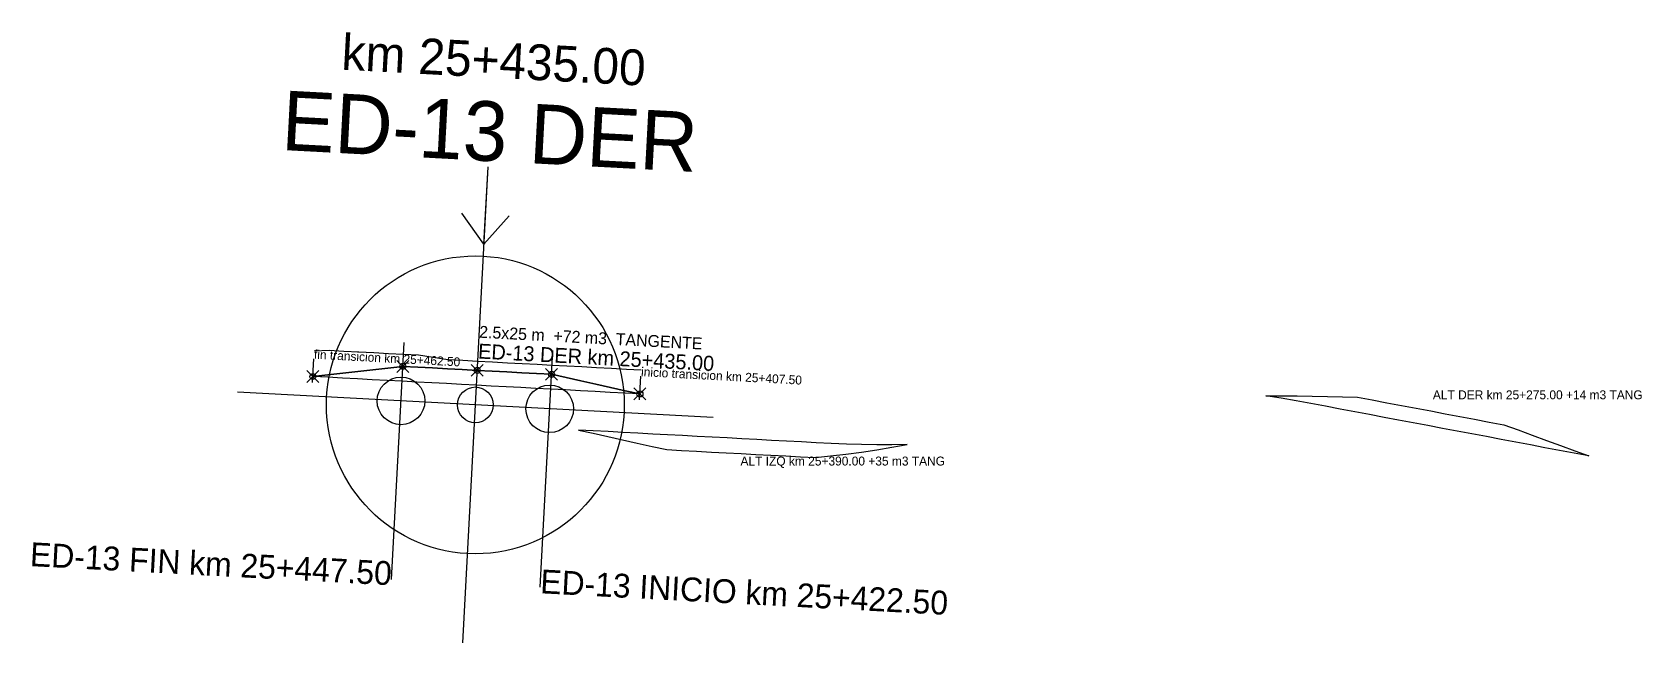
# Model space of a CAD drawing. Extents: x 598026 to 612634, y 9471396 to 9478667.
# Drawn here: x 598326.8 to 598597.1, y 9478564.6 to 9478667.1 of the extents above; entities that cross this region are included whole.
import ezdxf
from ezdxf.enums import TextEntityAlignment as Align

# ---------------------------------------------------------------- set-up
doc = ezdxf.new("R2010")
doc.units = 0
doc.header["$PDMODE"] = 35
doc.header["$PDSIZE"] = 1
for name, color, linetype in [('ENSANCHE_ALTERNATIVAS', 8, 'CONTINUOUS'), ('ENSANCHE_DER', 5, 'CONTINUOUS'), ('ENSANCHE_DER_BORDE_3D', 5, 'CONTINUOUS'), ('ENSANCHE_DER_MARCA', 5, 'CONTINUOUS'), ('ENSANCHE_DER_PUNTOS', 5, 'CONTINUOUS'), ('ENSANCHE_DER_TALUD', 5, 'CONTINUOUS'), ('ENSANCHE_DER_TEXTO', 5, 'CONTINUOUS')]:
    doc.layers.add(name, color=color, linetype=linetype)

msp = doc.modelspace()

# ---------------------------------------------------------------- texts
at = {"layer": 'ENSANCHE_ALTERNATIVAS'}
for s, p in [('ALT DER km 25+275.00 +14 m3 TANG', (598561.9761, 9478605.4527)), ('ALT IZQ km 25+390.00 +35 m3 TANG', (598445.7214, 9478594.3346))]:
    msp.add_text(s, height=1.5, dxfattribs=at).set_placement(p)
at = {"layer": 'ENSANCHE_DER_MARCA'}
for s, height, p in [('km 25+435.00', 6, (598404.125, 9478659.439)), ('ED-13 DER', 10, (598403.3805, 9478645.4588))]:
    msp.add_text(s, height=height, rotation=-3.0486, dxfattribs=at).set_placement(p, align=Align.CENTER)
msp.add_text('ED-13 FIN km 25+447.50', height=4, rotation=-3.0486, dxfattribs=at).set_placement((598387.0689, 9478574.2255), align=Align.RIGHT)
msp.add_text('ED-13 INICIO km 25+422.50', height=4, rotation=-3.0486, dxfattribs=at).set_placement((598412.0336, 9478572.8959))
at = {"layer": 'ENSANCHE_DER_TEXTO'}
for s, height, p in [('2.5x25 m  +72 m3  TANGENTE', 2, (598401.8009, 9478615.8008)), ('fin transicion km 25+462.50', 1.5, (598374.0739, 9478612.2705)), ('ED-13 DER km 25+435.00', 2.5, (598401.6148, 9478612.3058)), ('inicio transicion km 25+407.50', 1.5, (598428.9961, 9478609.3454))]:
    msp.add_text(s, height=height, rotation=-3.0486, dxfattribs=at).set_placement(p)

# ---------------------------------------------------------------- linework, layer by layer
at = {"layer": 'ENSANCHE_ALTERNATIVAS'}
for points in [[(598588.1674, 9478595.9387), (598585.7107, 9478596.4016), (598583.2539, 9478596.8645), (598580.7971, 9478597.3274), (598578.3403, 9478597.7903), (598575.8836, 9478598.2532), (598573.4268, 9478598.716), (598570.97, 9478599.1789), (598568.5132, 9478599.6418), (598566.0565, 9478600.1047), (598563.5997, 9478600.5676), (598561.1429, 9478601.0305), (598558.6862, 9478601.4934), (598556.2294, 9478601.9563), (598553.7726, 9478602.4192), (598551.3158, 9478602.8821), (598548.8591, 9478603.345), (598546.4023, 9478603.8078), (598543.9455, 9478604.2707), (598541.4887, 9478604.7336), (598539.032, 9478605.1965), (598536.5012, 9478605.6491), (598533.9487, 9478606.0407), (598533.9487, 9478606.0407), (598536.5696, 9478606.0601), (598539.1863, 9478606.0154), (598541.7202, 9478605.962), (598544.2541, 9478605.9086), (598546.788, 9478605.8552), (598549.322, 9478605.8017), (598551.7787, 9478605.3388), (598554.2355, 9478604.8759), (598556.6923, 9478604.4131), (598559.149, 9478603.9502), (598561.6058, 9478603.4873), (598564.0626, 9478603.0244), (598566.5194, 9478602.5615), (598568.9761, 9478602.0986), (598571.4329, 9478601.6357), (598573.8897, 9478601.1728), (598576.2693, 9478600.3005), (598578.6489, 9478599.4281), (598581.0286, 9478598.5558), (598583.4082, 9478597.6834), (598585.7878, 9478596.8111), (598588.1674, 9478595.9387)], [(598473.6991, 9478597.8733), (598471.1481, 9478597.825), (598468.5965, 9478597.8166), (598466.0452, 9478597.848), (598463.4947, 9478597.9193), (598460.9455, 9478598.0304), (598458.443, 9478598.1634), (598455.9466, 9478598.2964), (598453.4501, 9478598.4294), (598450.9537, 9478598.5623), (598448.4572, 9478598.6953), (598445.9607, 9478598.8282), (598443.4643, 9478598.9612), (598440.9678, 9478599.0942), (598438.4714, 9478599.2271), (598435.9749, 9478599.3601), (598433.4784, 9478599.493), (598430.982, 9478599.626), (598428.4855, 9478599.7589), (598425.989, 9478599.8919), (598423.4926, 9478600.0249), (598420.9961, 9478600.1578), (598418.4997, 9478600.2908), (598418.4997, 9478600.2908), (598420.974, 9478599.7417), (598423.4483, 9478599.1927), (598425.9226, 9478598.6437), (598428.3969, 9478598.0946), (598430.8712, 9478597.5456), (598433.3455, 9478596.9966), (598435.8419, 9478596.8636), (598438.3384, 9478596.7306), (598440.8349, 9478596.5977), (598443.3313, 9478596.4647), (598445.8278, 9478596.3318), (598448.3242, 9478596.1988), (598450.8207, 9478596.0659), (598453.3172, 9478595.9329), (598455.8136, 9478595.7999), (598458.3101, 9478595.667), (598460.8385, 9478595.9498), (598463.4351, 9478596.2537), (598466.02, 9478596.5982), (598468.5928, 9478596.9832), (598471.1527, 9478597.4083), (598473.6991, 9478597.8733)]]:
    msp.add_lwpolyline(points, close=True, dxfattribs=at)
at = {"layer": 'ENSANCHE_DER'}
msp.add_lwpolyline([(598428.8365, 9478606.3496), (598426.3401, 9478606.4826), (598423.8436, 9478606.6155), (598421.3471, 9478606.7485), (598418.8507, 9478606.8814), (598416.3542, 9478607.0144), (598413.8577, 9478607.1474), (598411.3613, 9478607.2803), (598408.8648, 9478607.4133), (598406.3684, 9478607.5462), (598403.8719, 9478607.6792), (598401.3754, 9478607.8122), (598398.879, 9478607.9451), (598396.3825, 9478608.0781), (598393.8861, 9478608.211), (598391.3896, 9478608.344), (598388.8931, 9478608.4769), (598386.3967, 9478608.6099), (598383.9002, 9478608.7429), (598381.4037, 9478608.8758), (598378.9073, 9478609.0088), (598376.4108, 9478609.1417), (598373.9144, 9478609.2747), (598373.9144, 9478609.2747), (598376.433, 9478609.5578), (598378.9516, 9478609.8409), (598381.4702, 9478610.1241), (598383.9888, 9478610.4072), (598386.5075, 9478610.6903), (598389.0261, 9478610.9734), (598391.5225, 9478610.8404), (598394.019, 9478610.7075), (598396.5155, 9478610.5745), (598399.0119, 9478610.4416), (598401.5084, 9478610.3086), (598404.0049, 9478610.1757), (598406.5013, 9478610.0427), (598408.9978, 9478609.9097), (598411.4942, 9478609.7768), (598413.9907, 9478609.6438), (598416.465, 9478609.0948), (598418.9393, 9478608.5457), (598421.4136, 9478607.9967), (598423.8879, 9478607.4477), (598426.3622, 9478606.8986), (598428.8365, 9478606.3496)], close=True, dxfattribs=at)
at = {"layer": 'ENSANCHE_DER_BORDE_3D'}
msp.add_polyline3d([(598428.8365, 9478606.3496, 360.5869), (598426.3622, 9478606.8986, 360.4966), (598423.8879, 9478607.4477, 360.4063), (598421.4136, 9478607.9967, 360.3161), (598418.9393, 9478608.5457, 360.2258), (598416.465, 9478609.0948, 360.1356), (598413.9907, 9478609.6438, 360.0453), (598411.4942, 9478609.7768, 359.9634), (598408.9978, 9478609.9097, 359.8814), (598406.5013, 9478610.0427, 359.7994), (598404.0049, 9478610.1757, 359.7165), (598401.5084, 9478610.3086, 359.6327), (598399.0119, 9478610.4416, 359.5478), (598396.5155, 9478610.5745, 359.4619), (598394.019, 9478610.7075, 359.375), (598391.5225, 9478610.8404, 359.2871), (598389.0261, 9478610.9734, 359.1982), (598386.5075, 9478610.6903, 359.1167), (598383.9888, 9478610.4072, 359.0341), (598381.4702, 9478610.1241, 358.9506), (598378.9516, 9478609.8409, 358.866), (598376.433, 9478609.5578, 358.7805), (598373.9144, 9478609.2747, 358.6939)], dxfattribs=at)
at = {"layer": 'ENSANCHE_DER_MARCA'}
for p, q in [((598399.0726, 9478564.5734), (598403.3273, 9478644.4602)), ((598402.6359, 9478631.4786), (598403.2741, 9478643.4616)), ((598402.6359, 9478631.4786), (598398.9075, 9478636.6843)), ((598402.6359, 9478631.4786), (598406.8961, 9478636.2588)), ((598387.1221, 9478575.2241), (598389.2388, 9478614.9677)), ((598412.0867, 9478573.8945), (598414.2034, 9478613.6382)), ((598373.8612, 9478608.2761), (598374.0739, 9478612.2705)), ((598428.7833, 9478605.351), (598428.9961, 9478609.3454)), ((598441.1433, 9478602.3895), (598361.2565, 9478606.6442))]:
    msp.add_line(p, q, dxfattribs=at)
for centre, radius in [((598401.1999, 9478604.5168), 25), ((598388.7176, 9478605.1816), 4), ((598413.6822, 9478603.852), 4), ((598401.1999, 9478604.5168), 3)]:
    msp.add_circle(centre, radius, dxfattribs=at)
at = {"layer": 'ENSANCHE_DER_PUNTOS'}
for p in [(598389.0261, 9478610.9734, 359.1982), (598401.5084, 9478610.3086, 359.6327), (598413.9907, 9478609.6438, 360.0453), (598373.9144, 9478609.2747, 358.6939), (598428.8365, 9478606.3496, 360.5869)]:
    msp.add_point(p, dxfattribs=at)
at = {"layer": 'ENSANCHE_DER_TALUD'}
msp.add_lwpolyline([(598429.0495, 9478610.3488), (598426.5528, 9478610.4769), (598424.0563, 9478610.6099), (598421.5599, 9478610.7428), (598419.0634, 9478610.8758), (598416.5669, 9478611.0087), (598414.0705, 9478611.1417), (598411.574, 9478611.2747), (598409.0776, 9478611.4076), (598406.5811, 9478611.5406), (598404.0846, 9478611.6735), (598401.5882, 9478611.8065), (598399.0917, 9478611.9394), (598396.5952, 9478612.0724), (598394.1121, 9478612.455), (598391.6289, 9478612.8376), (598389.1325, 9478612.9706), (598386.636, 9478613.1035), (598384.1395, 9478613.2365), (598381.6431, 9478613.3695), (598379.1466, 9478613.5024), (598376.6501, 9478613.6354), (598374.1404, 9478613.5187)], dxfattribs=at)

msp.set_redraw_order([(e.dxf.handle, doc.entitydb.next_handle()) for e in msp.query("TEXT MTEXT ATTDEF DIMENSION ARC_DIMENSION")])  # texts and dimensions are drawn at this point

doc.saveas('drawing.dxf')
